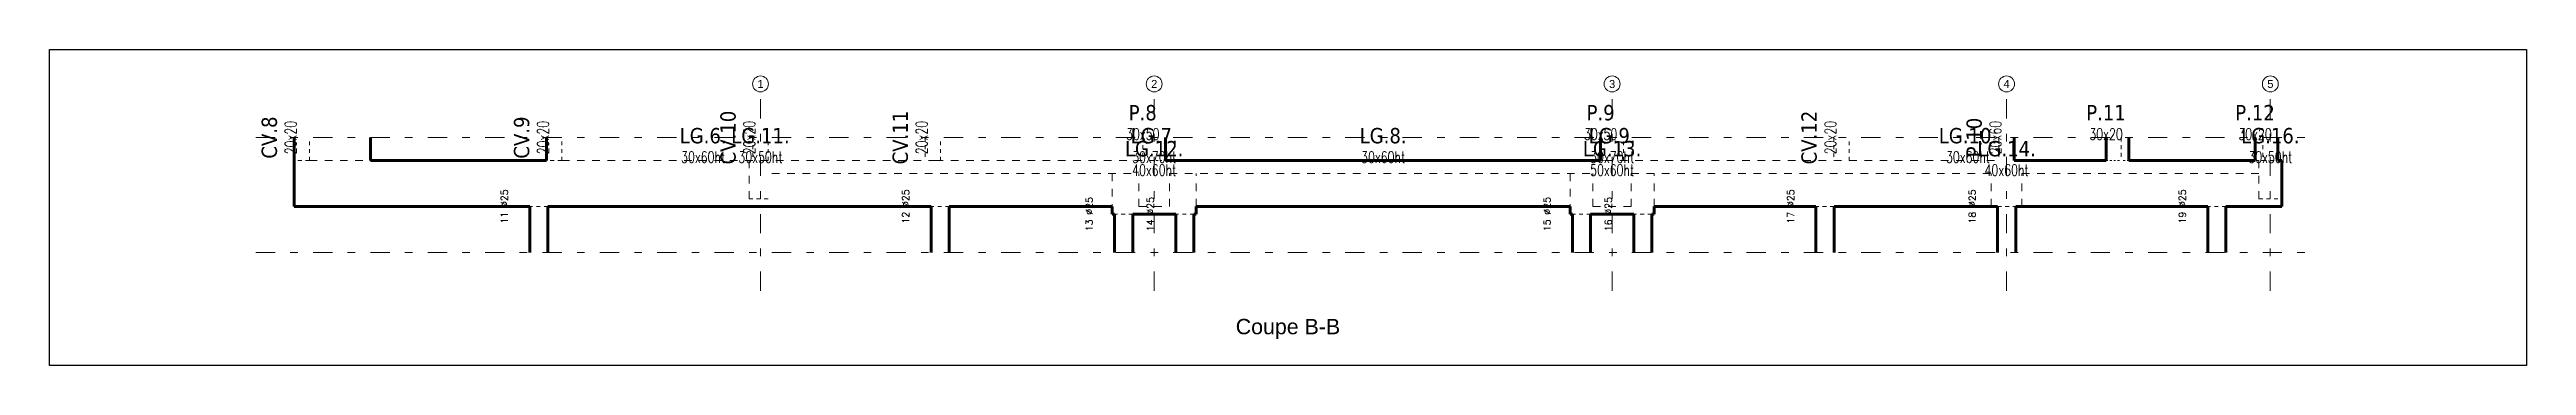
# Model space of a CAD drawing. Header units: centimetres. Extents: x -4069 to 1403, y -6242 to 452.
# Drawn here: x -3396 to -156, y -2002 to -1589 of the extents above; entities that cross this region are included whole.
import ezdxf
from ezdxf.enums import TextEntityAlignment as Align

# ---------------------------------------------------------------- set-up
doc = ezdxf.new("R2010")
doc.units = ezdxf.units.CM
doc.header["$LTSCALE"] = 100
doc.linetypes.add('GrDotted', pattern=[0.4, 0.1, -0.1, 0.1, -0.1])
doc.linetypes.add('GrFeatureAxis', pattern=[0.85, 0.25, -0.2, 0.1, -0.2, 0.1])
for name, color, linetype in [('farges. Coupe B-B', 7, 'Continuous'), ('K_ENT_M_farges_Bottom view 4 - Souterain Coupe A-A Coupe B-B Coupe C-C Coupe D-D Coupe E-E Coupe F-F Coupe G-G Coupe H-H Coupe K-K', 7, 'Continuous'), ('K_SYM_M_farges_Bottom view 4 - Souterain Coupe A-A Coupe B-B Coupe C-C Coupe D-D Coupe E-E Coupe F-F Coupe G-G Coupe H-H Coupe K-K', 7, 'Continuous'), ('STR_TXT', 102, 'Continuous')]:
    doc.layers.add(name, color=color, linetype=linetype)
doc.styles.add('EPAIS', font='TAHOMA.TTF')
doc.styles.add('FIN', font='romans.shx')
doc.styles.add('GrGrid', font='ARIAL.TTF', dxfattribs={"height": 17})
doc.styles.add('GrTitleDrawing', font='swissli.ttf', dxfattribs={"height": 20})

msp = doc.modelspace()

# ---------------------------------------------------------------- texts
at = {"layer": 'farges. Coupe B-B', "color": 5, "linetype": 'Continuous', "lineweight": -3, "style": 'GrGrid'}
for s, p in [('1', (-2469.8, -1639.5)), ('2', (-1954.8, -1639.5)), ('3', (-1355.8, -1639.6)), ('4', (-839.8, -1639.5)), ('5', (-494.8, -1639.5))]:
    msp.add_text(s, height=10.4, dxfattribs=at).set_placement(p)
at = {"layer": 'farges. Coupe B-B', "color": 7, "linetype": 'Continuous', "lineweight": -3, "insert": (-1775.8, -1941.1), "char_height": 20, "attachment_point": 2, "style": 'GrTitleDrawing'}
msp.add_mtext('Coupe B-B', dxfattribs=at)
at = {"layer": 'K_SYM_M_farges_Bottom view 4 - Souterain Coupe A-A Coupe B-B Coupe C-C Coupe D-D Coupe E-E Coupe F-F Coupe G-G Coupe H-H Coupe K-K', "color": 7, "linetype": 'Continuous', "lineweight": -3, "char_height": 9, "attachment_point": 5, "rotation": 90}
for s, insert in [('{\\Fsimplex.shx|c0|c0;11 %%c25}', (-2800.8, -1794.3)), ('{\\Fsimplex.shx|c0|c0;12 %%c25}', (-2275.8, -1794.3)), ('{\\Fsimplex.shx|c0|c0;17 %%c25}', (-1118.3, -1794.3)), ('{\\Fsimplex.shx|c0|c0;18 %%c25}', (-880.8, -1794.3)), ('{\\Fsimplex.shx|c0|c0;19 %%c25}', (-605.8, -1794.3)), ('{\\Fsimplex.shx|c0|c0;13 %%c25}', (-2035.8, -1804.3)), ('{\\Fsimplex.shx|c0|c0;14 %%c25}', (-1955.8, -1804.3)), ('{\\Fsimplex.shx|c0|c0;15 %%c25}', (-1436.8, -1804.3)), ('{\\Fsimplex.shx|c0|c0;16 %%c25}', (-1356.8, -1804.3))]:
    msp.add_mtext(s, dxfattribs=dict(at, insert=insert))

# ---------------------------------------------------------------- blocks, each defined once
blk = doc.blocks.new('label')
at = {"layer": 'STR_TXT', "style": 'EPAIS'}
blk.add_attdef('NAME', text='', height=20, dxfattribs=at).set_placement((0, 0), align=Align.MIDDLE_CENTER)
at = {"layer": 'STR_TXT', "style": 'FIN', "width": 0.7}
blk.add_attdef('DIMS', text='', height=15, dxfattribs=at).set_placement((0, -40), align=Align.BOTTOM_CENTER)

# ---------------------------------------------------------------- linework, layer by layer
at = {"layer": 'farges. Coupe B-B', "color": 251, "linetype": 'GrFeatureAxis', "lineweight": 18}
for p, q in [((-2465.8, -1904.3), (-2465.8, -1654.3)), ((-1950.8, -1904.3), (-1950.8, -1654.3)), ((-1351.8, -1904.3), (-1351.8, -1654.3)), ((-835.8, -1904.3), (-835.8, -1654.3)), ((-490.8, -1904.3), (-490.8, -1654.3))]:
    msp.add_line(p, q, dxfattribs=at)
at = {"layer": 'farges. Coupe B-B', "color": 9, "linetype": 'GrFeatureAxis', "lineweight": 20}
for p, q in [((-3125.8, -1704.3), (-425.8, -1704.3)), ((-3125.8, -1854.3), (-425.8, -1854.3))]:
    msp.add_line(p, q, dxfattribs=at)
at = {"layer": 'farges. Coupe B-B', "color": 6, "linetype": 'Continuous', "lineweight": 60}
for p, q in [((-3075.8, -1704.3), (-3075.8, -1734.3)), ((-2745.8, -1704.3), (-2745.8, -1734.3)), ((-1935.8, -1734.3), (-1935.8, -1704.3)), ((-1366.8, -1704.3), (-1366.8, -1734.3)), ((-825.8, -1734.3), (-825.8, -1704.3)), ((-705.7, -1704.3), (-705.7, -1734.3)), ((-675.7, -1734.3), (-675.7, -1704.3)), ((-510.8, -1704.3), (-510.8, -1734.3)), ((-480.8, -1734.3), (-480.8, -1704.3)), ((-2767.6, -1794.3), (-2767.6, -1854.3)), ((-2743.9, -1854.3), (-2743.9, -1794.3)), ((-2242.6, -1794.3), (-2242.6, -1854.3)), ((-2218.9, -1854.3), (-2218.9, -1794.3)), ((-2002.6, -1804.3), (-2002.6, -1854.3)), ((-1978.9, -1854.3), (-1978.9, -1804.3)), ((-1922.6, -1804.3), (-1922.6, -1854.3)), ((-1898.9, -1854.3), (-1898.9, -1804.3)), ((-1403.6, -1804.3), (-1403.6, -1854.3)), ((-1379.9, -1854.3), (-1379.9, -1804.3)), ((-1323.6, -1804.3), (-1323.6, -1854.3)), ((-1299.9, -1854.3), (-1299.9, -1804.3)), ((-1085.1, -1794.3), (-1085.1, -1854.3)), ((-1061.4, -1854.3), (-1061.4, -1794.3)), ((-847.6, -1794.3), (-847.6, -1854.3)), ((-823.9, -1854.3), (-823.9, -1794.3)), ((-572.6, -1794.3), (-572.6, -1854.3)), ((-548.9, -1854.3), (-548.9, -1794.3))]:
    msp.add_line(p, q, dxfattribs=at)
at = {"layer": 'farges. Coupe B-B', "color": 6, "linetype": 'GrDotted', "lineweight": 20, "ltscale": 0.5}
for p, q in [((-3055.8, -1734.3), (-3055.8, -1704.3)), ((-2725.8, -1734.3), (-2725.8, -1704.3)), ((-2475.8, -1704.3), (-2475.8, -1734.3)), ((-2455.8, -1734.3), (-2455.8, -1704.3)), ((-2250.5, -1704.3), (-2250.5, -1734.3)), ((-2230.5, -1734.3), (-2230.5, -1704.3)), ((-1965.8, -1704.3), (-1965.8, -1734.3)), ((-1336.8, -1734.3), (-1336.8, -1704.3)), ((-1061.7, -1704.3), (-1061.7, -1734.3)), ((-1041.7, -1734.3), (-1041.7, -1704.3)), ((-845.8, -1704.3), (-845.8, -1734.3))]:
    msp.add_line(p, q, dxfattribs=at)
at = {"layer": 'farges. Coupe B-B', "color": 5, "linetype": 'Continuous', "lineweight": 60}
msp.add_line((-2975.8, -1734.3), (-2975.8, -1704.3), dxfattribs=at)
at = {"layer": 'farges. Coupe B-B', "color": 9, "linetype": 'GrDotted', "lineweight": 15, "ltscale": 0.5}
for p, q in [((-685.7, -1704.3), (-685.7, -1734.3)), ((-500.8, -1704.3), (-500.8, -1734.3)), ((-3055.8, -1734.3), (-3075.8, -1734.3)), ((-2725.8, -1734.3), (-2745.8, -1734.3)), ((-2743.9, -1794.3), (-2767.6, -1794.3)), ((-2480.8, -1784.3), (-2450.8, -1784.3)), ((-2218.9, -1794.3), (-2242.6, -1794.3)), ((-1978.9, -1804.3), (-2002.6, -1804.3)), ((-1898.9, -1804.3), (-1922.6, -1804.3)), ((-1379.9, -1804.3), (-1403.6, -1804.3)), ((-1299.9, -1804.3), (-1323.6, -1804.3)), ((-1061.4, -1794.3), (-1085.1, -1794.3)), ((-847.6, -1794.3), (-823.9, -1794.3)), ((-548.9, -1794.3), (-572.6, -1794.3)), ((-505.8, -1784.3), (-475.8, -1784.3))]:
    msp.add_line(p, q, dxfattribs=at)
at = {"layer": 'farges. Coupe B-B', "color": 102, "linetype": 'Continuous', "lineweight": 60}
for p, q in [((-3075.8, -1734.3), (-3075.8, -1794.3)), ((-2745.8, -1734.3), (-2975.8, -1734.3)), ((-1895.9, -1734.3), (-1935.8, -1734.3)), ((-1406.8, -1734.3), (-1895.9, -1734.3)), ((-1366.8, -1734.3), (-1406.8, -1734.3)), ((-705.7, -1734.3), (-825.8, -1734.3)), ((-510.8, -1734.3), (-675.7, -1734.3)), ((-475.8, -1734.3), (-480.8, -1734.3)), ((-475.8, -1794.3), (-475.8, -1734.3)), ((-3075.8, -1794.3), (-2767.6, -1794.3)), ((-2743.9, -1794.3), (-2242.6, -1794.3)), ((-2218.9, -1794.3), (-2005.8, -1794.3)), ((-2005.8, -1794.3), (-2005.8, -1804.3)), ((-2005.8, -1804.3), (-2002.6, -1804.3)), ((-1978.9, -1804.3), (-1922.6, -1804.3)), ((-1898.9, -1804.3), (-1895.9, -1804.3)), ((-1895.9, -1804.3), (-1895.9, -1794.3)), ((-1895.9, -1794.3), (-1406.8, -1794.3)), ((-1406.8, -1794.3), (-1406.8, -1804.3)), ((-1406.8, -1804.3), (-1403.6, -1804.3)), ((-1379.9, -1804.3), (-1323.6, -1804.3)), ((-1299.9, -1804.3), (-1296.9, -1804.3)), ((-1296.9, -1804.3), (-1296.9, -1794.3)), ((-1296.9, -1794.3), (-1085.1, -1794.3)), ((-1061.4, -1794.3), (-847.6, -1794.3)), ((-823.9, -1794.3), (-572.6, -1794.3)), ((-548.9, -1794.3), (-475.8, -1794.3))]:
    msp.add_line(p, q, dxfattribs=at)
at = {"layer": 'farges. Coupe B-B', "color": 5, "linetype": 'GrDotted', "lineweight": 20}
for p, q in [((-3055.8, -1734.3), (-2975.8, -1734.3)), ((-2725.8, -1734.3), (-2465.8, -1734.3)), ((-2465.8, -1734.3), (-2236.7, -1734.3)), ((-2236.7, -1734.3), (-1950.8, -1734.3)), ((-1361.8, -1734.3), (-845.8, -1734.3))]:
    msp.add_line(p, q, dxfattribs=at)
at = {"layer": 'farges. Coupe B-B', "color": 9, "linetype": 'GrDotted', "lineweight": 15}
for p, q in [((-2480.8, -1784.3), (-2480.8, -1734.3)), ((-505.8, -1784.3), (-505.8, -1734.3)), ((-2450.8, -1751.3), (-1970.8, -1751.3)), ((-2005.8, -1751.3), (-2005.8, -1794.3)), ((-1970.8, -1794.3), (-1970.8, -1751.3)), ((-1930.8, -1794.3), (-1930.8, -1751.3)), ((-1930.8, -1751.3), (-1376.8, -1751.3)), ((-1895.9, -1794.3), (-1895.9, -1751.3)), ((-1406.8, -1751.3), (-1406.8, -1794.3)), ((-1376.8, -1794.3), (-1376.8, -1751.3)), ((-1326.8, -1794.3), (-1326.8, -1751.3)), ((-1326.8, -1751.3), (-855.8, -1751.3)), ((-1296.9, -1794.3), (-1296.9, -1751.3)), ((-855.8, -1794.3), (-855.8, -1751.3)), ((-815.8, -1794.3), (-815.8, -1751.3)), ((-815.8, -1751.3), (-505.8, -1751.3)), ((-1970.8, -1794.3), (-1930.8, -1794.3)), ((-1376.8, -1794.3), (-1326.8, -1794.3))]:
    msp.add_line(p, q, dxfattribs=at)
at = {"layer": 'farges. Coupe B-B', "color": 9, "linetype": 'GrDotted', "lineweight": 15, "ltscale": 0.25}
for p, q in [((-1935.8, -1734.3), (-1950.8, -1734.3)), ((-675.7, -1734.3), (-685.7, -1734.3)), ((-500.8, -1734.3), (-510.8, -1734.3))]:
    msp.add_line(p, q, dxfattribs=at)
at = {"layer": 'farges. Coupe B-B', "color": 9, "linetype": 'GrDotted', "lineweight": 15, "ltscale": 0.125}
msp.add_line((-1366.8, -1734.3), (-1361.8, -1734.3), dxfattribs=at)
at = {"layer": 'farges. Coupe B-B', "color": 9, "linetype": 'GrDotted', "lineweight": 20, "ltscale": 0.25}
msp.add_line((-705.7, -1734.3), (-685.7, -1734.3), dxfattribs=at)
at = {"layer": 'farges. Coupe B-B', "color": 9, "linetype": 'GrDotted', "lineweight": 20, "ltscale": 0.5}
msp.add_line((-500.8, -1734.3), (-480.8, -1734.3), dxfattribs=at)
at = {"layer": 'farges. Coupe B-B', "color": 6, "linetype": 'Continuous', "lineweight": 20}
for p, q in [((-2768.3, -1794.3), (-2768.3, -1854.3)), ((-2743.4, -1854.3), (-2743.4, -1794.3)), ((-2243.3, -1794.3), (-2243.3, -1854.3)), ((-2218.4, -1854.3), (-2218.4, -1794.3)), ((-2003.3, -1804.3), (-2003.3, -1854.3)), ((-1978.4, -1854.3), (-1978.4, -1804.3)), ((-1923.3, -1804.3), (-1923.3, -1854.3)), ((-1898.4, -1854.3), (-1898.4, -1804.3)), ((-1404.3, -1804.3), (-1404.3, -1854.3)), ((-1379.4, -1854.3), (-1379.4, -1804.3)), ((-1324.3, -1804.3), (-1324.3, -1854.3)), ((-1299.4, -1854.3), (-1299.4, -1804.3)), ((-1085.8, -1794.3), (-1085.8, -1854.3)), ((-1060.9, -1854.3), (-1060.9, -1794.3)), ((-848.3, -1794.3), (-848.3, -1854.3)), ((-823.4, -1854.3), (-823.4, -1794.3)), ((-573.3, -1794.3), (-573.3, -1854.3)), ((-548.4, -1854.3), (-548.4, -1794.3))]:
    msp.add_line(p, q, dxfattribs=at)
at = {"layer": 'farges. Coupe B-B', "color": 6, "linetype": 'Continuous', "lineweight": 18}
for centre in [(-2465.8, -1634.3), (-1950.8, -1634.3), (-1351.8, -1634.3), (-835.8, -1634.3), (-490.8, -1634.3)]:
    msp.add_ellipse(centre, major_axis=(-7.37, 7.37), ratio=1, start_param=3.926991, end_param=10.210176, dxfattribs=at)
at = {"layer": 'K_ENT_M_farges_Bottom view 4 - Souterain Coupe A-A Coupe B-B Coupe C-C Coupe D-D Coupe E-E Coupe F-F Coupe G-G Coupe H-H Coupe K-K', "color": 7, "linetype": 'Continuous', "lineweight": -3}
msp.add_lwpolyline([(-3395.8, -1589.5), (-155.8, -1589.5), (-155.8, -2001.8), (-3395.8, -2001.8), (-3395.8, -1589.5)], dxfattribs=at)

# ---------------------------------------------------------------- block references
at = {"layer": 'STR_TXT', "rotation": 90}
for p, values in [((-3108.3, -1704.3), {'NAME': 'CV.8', 'DIMS': '20x20'}), ((-2778.3, -1704.3), {'NAME': 'CV.9', 'DIMS': '20x20'}), ((-2508.3, -1704.3), {'NAME': 'CV.10', 'DIMS': '20x20'}), ((-2283, -1704.3), {'NAME': 'CV.11', 'DIMS': '20x20'}), ((-1094.2, -1704.3), {'NAME': 'CV.12', 'DIMS': '20x20'}), ((-878.3, -1704.3), {'NAME': 'P.10', 'DIMS': '20x60'})]:
    msp.add_blockref('label', p, dxfattribs=at).add_auto_attribs(values)
at = {"layer": 'STR_TXT'}
for p, values in [((-1965.8, -1671.8), {'NAME': 'P.8', 'DIMS': '30x50'}), ((-1366.8, -1671.8), {'NAME': 'P.9', 'DIMS': '30x50'}), ((-705.7, -1671.8), {'NAME': 'P.11', 'DIMS': '30x20'}), ((-510.8, -1671.8), {'NAME': 'P.12', 'DIMS': '30x20'}), ((-2540.8, -1701.8), {'NAME': 'LG.6.', 'DIMS': '30x60ht'}), ((-2465.8, -1701.8), {'NAME': 'LG.11.', 'DIMS': '30x50ht'}), ((-1950.8, -1718.8), {'NAME': 'LG.12.', 'DIMS': '40x60ht'}), ((-1950.8, -1701.8), {'NAME': 'LG.7.', 'DIMS': '30x70ht'}), ((-1651.3, -1701.8), {'NAME': 'LG.8.', 'DIMS': '30x60ht'}), ((-1351.8, -1718.8), {'NAME': 'LG.13.', 'DIMS': '50x60ht'}), ((-1351.8, -1701.8), {'NAME': 'LG.9.', 'DIMS': '30x70ht'}), ((-886.3, -1701.8), {'NAME': 'LG.10.', 'DIMS': '30x60ht'}), ((-835.8, -1718.8), {'NAME': 'LG.14.', 'DIMS': '40x60ht'}), ((-490.8, -1701.8), {'NAME': 'LG.16.', 'DIMS': '30x50ht'})]:
    msp.add_blockref('label', p, dxfattribs=at).add_auto_attribs(values)

msp.set_redraw_order([(e.dxf.handle, doc.entitydb.next_handle()) for e in msp.query("TEXT MTEXT ATTDEF DIMENSION ARC_DIMENSION")])  # texts and dimensions are drawn at this point

doc.saveas('drawing.dxf')
